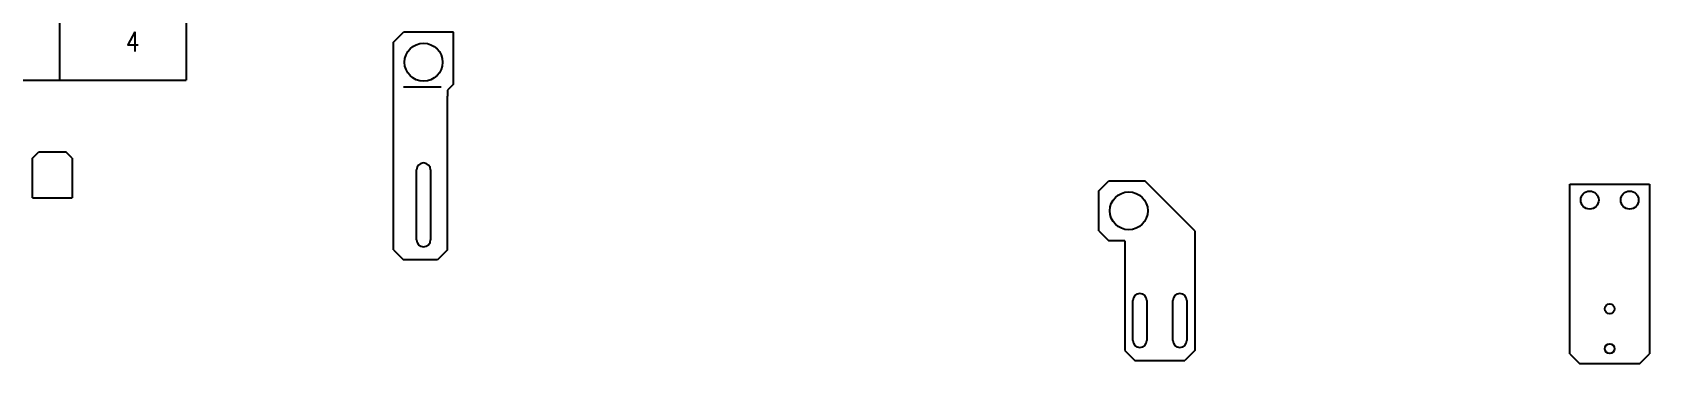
# Model space of a CAD drawing. Header units: millimetres. Extents: x -162325 to -83245, y 277409 to 326486.
# Drawn here: x -157817 to -157007, y 298816 to 298983 of the extents above; entities that cross this region are included whole.
import ezdxf
from ezdxf.enums import TextEntityAlignment as Align

# ---------------------------------------------------------------- set-up
doc = ezdxf.new("R2010")
doc.units = ezdxf.units.MM
doc.layers.add('标注线', color=3, linetype='Continuous', lineweight=25)
doc.styles.add('DIM', font='romans.shx', dxfattribs={"width": 0.8, "bigfont": 'bigfont.shx'})
doc.styles.get("Standard").update_dxf_attribs({"font": 'txt', "bigfont": 'gbcbig.shx'})

# ---------------------------------------------------------------- blocks, each defined once
blk = doc.blocks.new('*T608')
at = {"color": 0, "linetype": 'ByBlock', "lineweight": -2, "transparency": 16777216}
for p, q in [((0, 0), (127, 0)), ((0, 0), (0, -78)), ((63.5, 0), (63.5, -78)), ((127, 0), (127, -78)), ((0, -39), (127, -39)), ((0, -78), (127, -78))]:
    blk.add_line(p, q, dxfattribs=at)
at = {"color": 0, "transparency": 16777216, "char_height": 10, "width": 60.5, "attachment_point": 5}
for s, insert in [('{\\fSimSun|b0|i0|c134|p2;料 厚}', (31.75, -19.5)), ('{\\fSimSun|b0|i0|c134|p2;件 数}', (95.25, -19.5))]:
    blk.add_mtext(s, dxfattribs=dict(at, insert=insert))
blk = doc.blocks.new('圆心打标')
at = {"layer": '标注线'}
for p, q in [((-2.5, 0), (2.5, 0)), ((0, 2.5), (0, -2.5))]:
    blk.add_line(p, q, dxfattribs=at)
blk = doc.blocks.new('拆图参数')
blk.add_blockref('*T608', (-63.5, 78))
at = {"layer": '标注线'}
blk.add_blockref('圆心打标', (67219.69, -21339.81), dxfattribs=at)
at = {"style": 'DIM', "width": 0.8}
blk.add_attdef('6', text='', height=10, dxfattribs=at).set_placement((-37.13, 18.91), align=Align.MIDDLE_LEFT)
blk.add_attdef('1', text='', height=10, dxfattribs=at).set_placement((36.65, 19.27), align=Align.MIDDLE_CENTER)

msp = doc.modelspace()

# ---------------------------------------------------------------- linework, layer by layer
at = {"color": 7}
for p, q in [((-157635.86, 298977.528), (-157630.86, 298982.528)), ((-157605.86, 298982.528), (-157630.86, 298982.528)), ((-157605.86, 298956.528), (-157605.86, 298982.528)), ((-157635.86, 298950.528), (-157635.86, 298977.528)), ((-157635.86, 298873.528), (-157635.86, 298950.528)), ((-157611.999, 298955.028), (-157630.86, 298955.028)), ((-157605.86, 298956.528), (-157608.86, 298953.528)), ((-157608.86, 298953.528), (-157608.86, 298950.528)), ((-157608.86, 298873.528), (-157608.86, 298950.528)), ((-157816.597, 298919.514), (-157813.597, 298922.514)), ((-157816.597, 298899.514), (-157816.597, 298919.514)), ((-157799.597, 298922.514), (-157813.597, 298922.514)), ((-157796.597, 298919.514), (-157799.597, 298922.514)), ((-157796.597, 298919.514), (-157796.597, 298899.514)), ((-157624.36, 298878.528), (-157624.36, 298913.528)), ((-157617.36, 298913.528), (-157617.36, 298878.528)), ((-157283.052, 298903.052), (-157278.052, 298908.052)), ((-157283.052, 298883.052), (-157283.052, 298903.052)), ((-157278.052, 298908.052), (-157260.052, 298908.052)), ((-157235.052, 298883.052), (-157260.052, 298908.052)), ((-157047.49, 298906.42), (-157007.49, 298906.42)), ((-157047.49, 298821.42), (-157047.49, 298906.42)), ((-157007.49, 298906.42), (-157007.49, 298821.42)), ((-157816.597, 298899.514), (-157796.597, 298899.514)), ((-157283.052, 298883.052), (-157278.052, 298878.052)), ((-157270.052, 298878.052), (-157278.052, 298878.052)), ((-157270.052, 298878.052), (-157270.052, 298823.052)), ((-157235.052, 298883.052), (-157235.052, 298823.052)), ((-157635.86, 298873.528), (-157630.86, 298868.528)), ((-157613.86, 298868.528), (-157630.86, 298868.528)), ((-157608.86, 298873.528), (-157613.86, 298868.528)), ((-157266.052, 298828.052), (-157266.052, 298848.052)), ((-157259.052, 298848.052), (-157259.052, 298828.052)), ((-157246.052, 298828.052), (-157246.052, 298848.052)), ((-157239.052, 298848.052), (-157239.052, 298828.052)), ((-157270.052, 298823.052), (-157265.052, 298818.052)), ((-157235.052, 298823.052), (-157240.052, 298818.052)), ((-157047.49, 298821.42), (-157042.49, 298816.42)), ((-157012.49, 298816.42), (-157007.49, 298821.42)), ((-157265.052, 298818.052), (-157240.052, 298818.052)), ((-157012.49, 298816.42), (-157042.49, 298816.42))]:
    msp.add_line(p, q, dxfattribs=at)
for centre, radius in [((-157620.86, 298967.528), 9.5), ((-157268.052, 298893.052), 9.5), ((-157037.49, 298898.42), 4.5), ((-157017.49, 298898.42), 4.5), ((-157027.49, 298843.92), 2.458), ((-157027.49, 298823.92), 2.458)]:
    msp.add_circle(centre, radius, dxfattribs=at)
for centre, start, end in [((-157620.86, 298913.528), 0, 180), ((-157620.86, 298878.528), 180, 0), ((-157262.552, 298848.052), 0, 180), ((-157242.552, 298848.052), 0, 180), ((-157262.552, 298828.052), 180, 0), ((-157242.552, 298828.052), 180, 0)]:
    msp.add_arc(centre, 3.5, start, end, dxfattribs=at)

# ---------------------------------------------------------------- block references
for p, values in [((-158688.86, 303058.693), {'1': '2', '6': '10'}), ((-159613.35, 302955.306), {'1': '4', '6': '3'}), ((-159077.062, 302886.012), {'1': '2', '6': '12'}), ((-160711.815, 302621.196), {'1': '8', '6': '6'}), ((-158138.686, 302253.126), {'1': '1', '6': '3'}), ((-157575.917, 302203.763), {'1': '2', '6': '8'}), ((-161508.802, 301707.95), {'1': '12', '6': '4'}), ((-161880.358, 301632.801), {'1': '2', '6': '3'}), ((-161950.754, 299396.582), {'1': '2', '6': '2'}), ((-157605.856, 299009.882), {'1': '4', '6': '6'}), ((-157288.799, 299009.882), {'1': '2', '6': '6'}), ((-157028.307, 299009.882), {'1': '2', '6': '6'}), ((-157803.065, 298958.564), {'1': '4', '6': '3'}), ((-161217.651, 298852.121), {'1': '2', '6': '6'}), ((-160959.609, 298852.121), {'1': '2', '6': '6'}), ((-159160.96, 298849.697), {'1': '4', '6': '3'}), ((-159311.938, 298846.267), {'1': '4', '6': '6'}), ((-158434.239, 298823.831), {'1': '4', '6': '6'}), ((-159889.238, 298820.752), {'1': '4', '6': '6'}), ((-159747.837, 298820.752), {'1': '4', '6': '3'}), ((-159597.686, 298820.752), {'1': '2', '6': '6'}), ((-159462.493, 298820.752), {'1': '2', '6': '3'}), ((-158754.025, 298816.986), {'1': '4', '6': '6'}), ((-160644.527, 298785.208), {'1': '4', '6': '6'}), ((-160411.333, 298785.208), {'1': '2', '6': '6'}), ((-160165.607, 298785.208), {'1': '2', '6': '6'})]:
    msp.add_blockref('拆图参数', p).add_auto_attribs(values)

doc.saveas('drawing.dxf')
